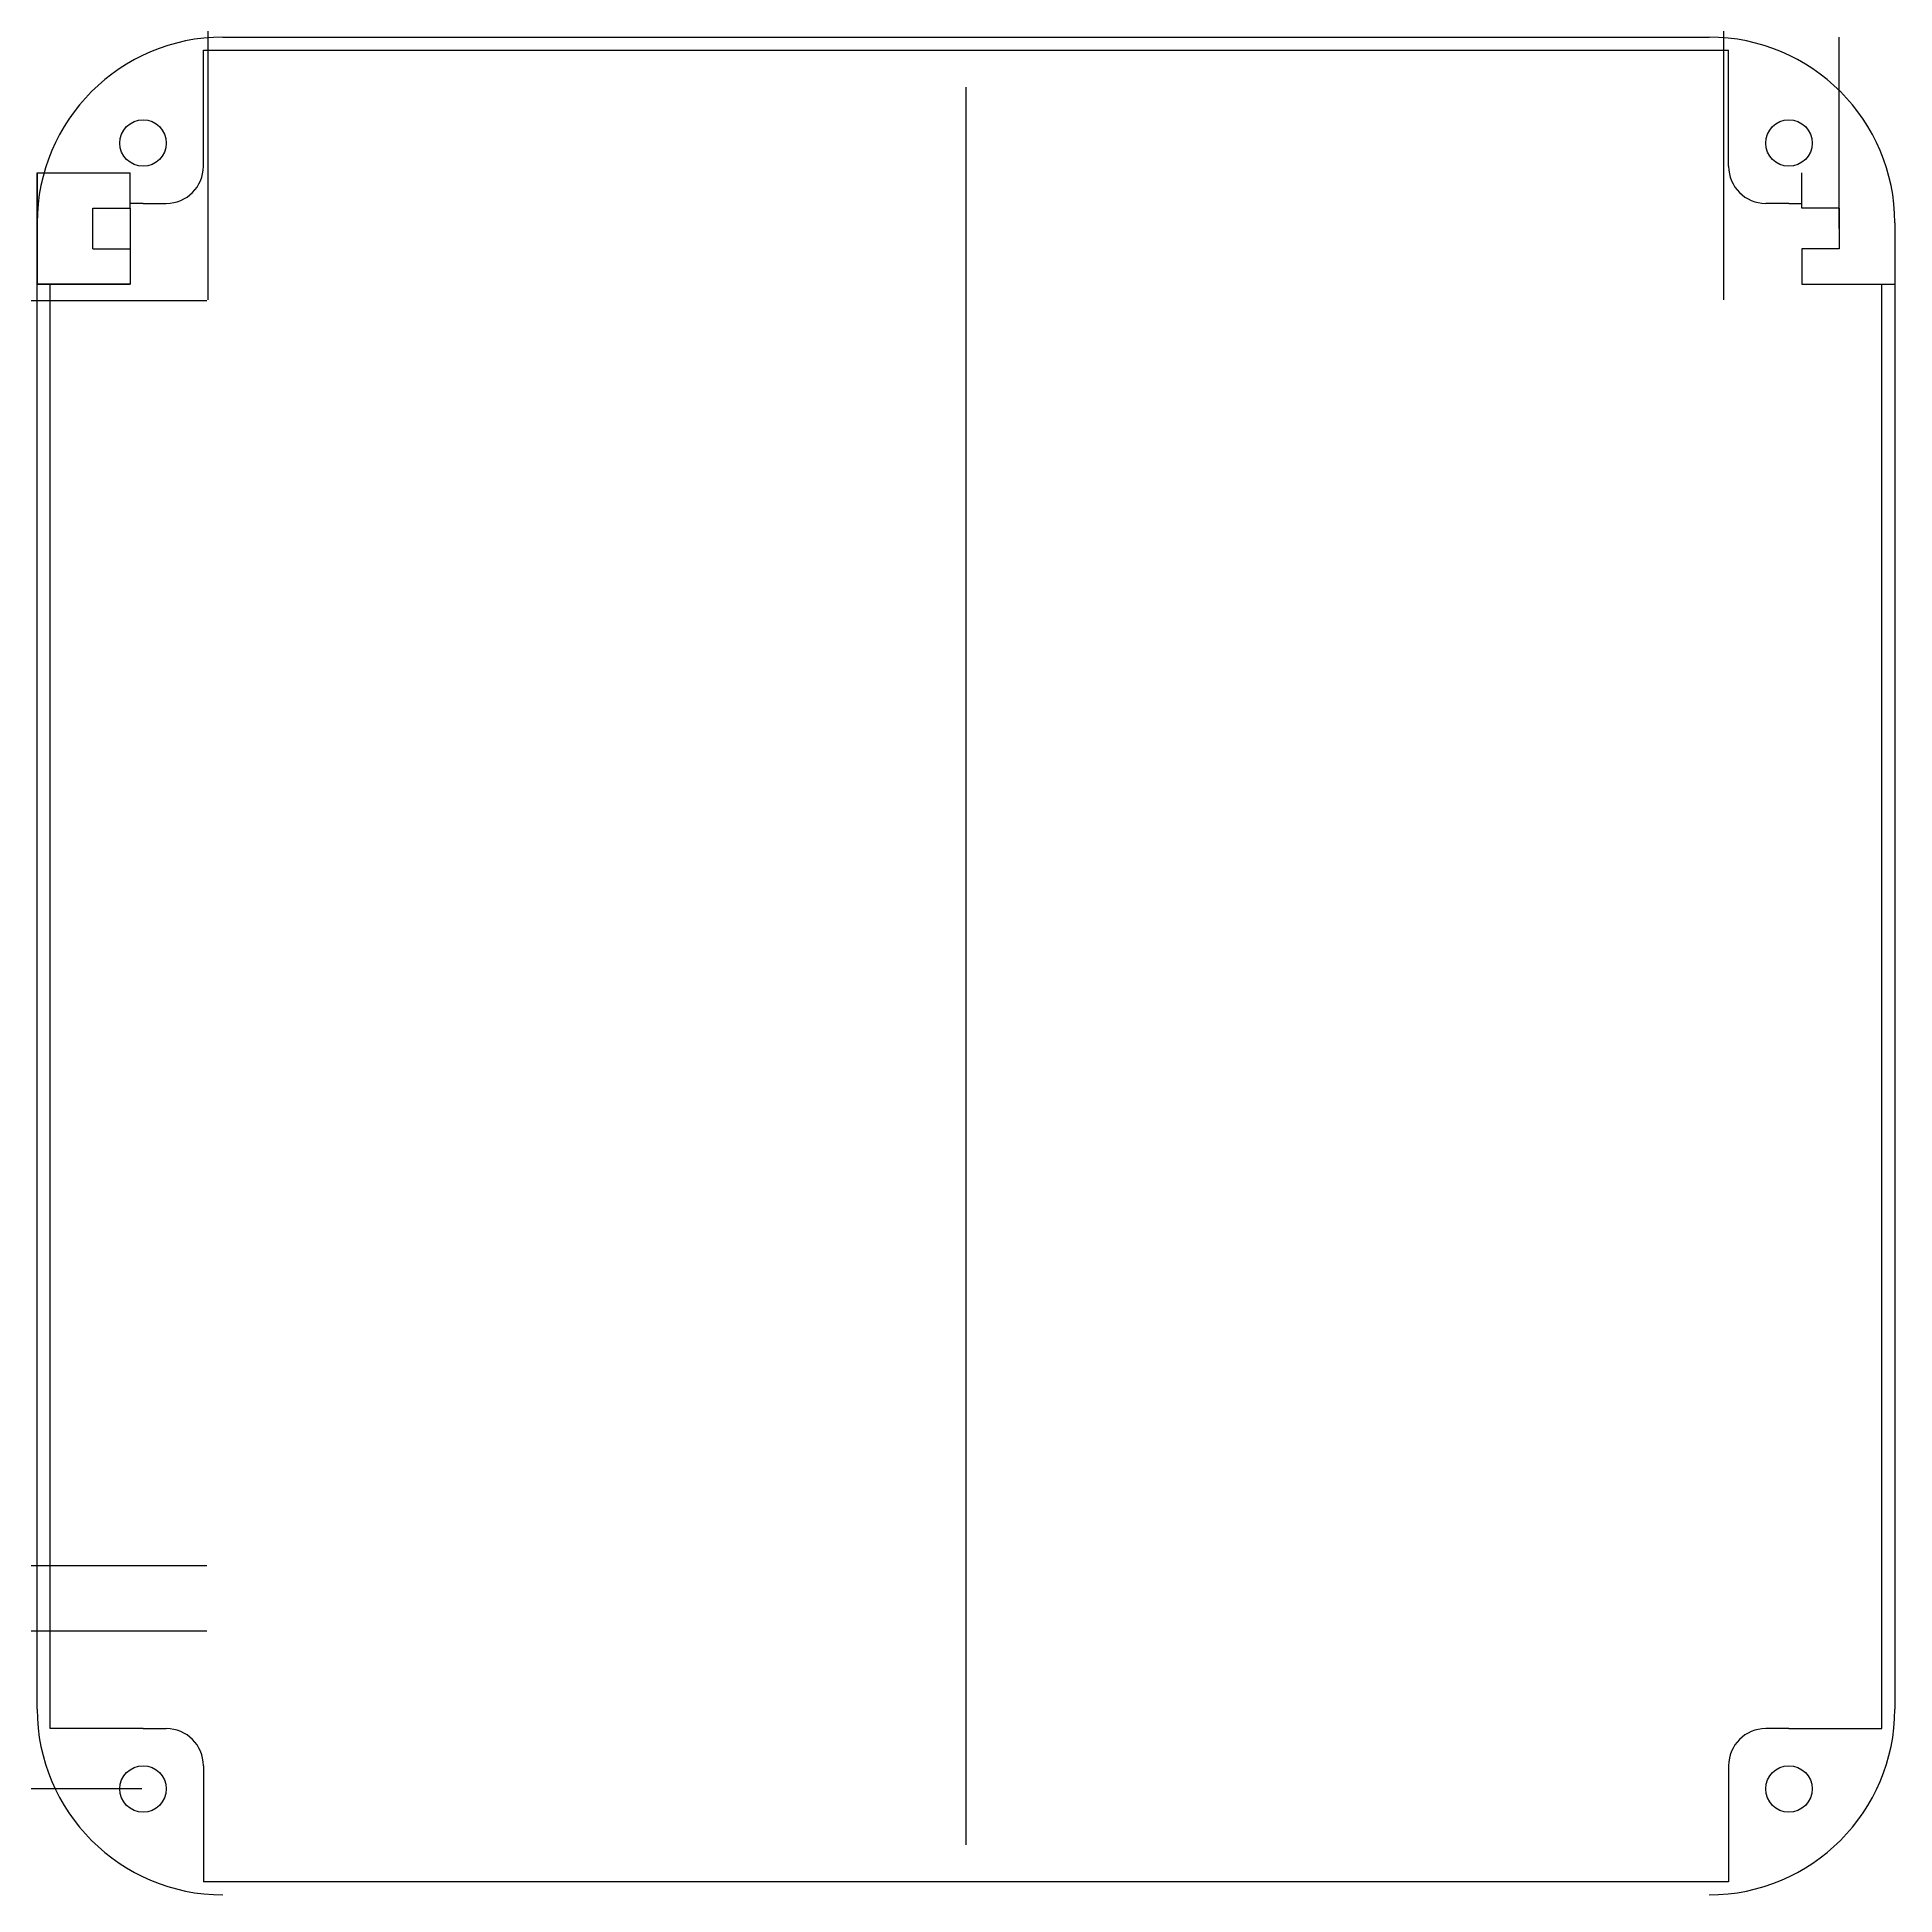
# Model space of a CAD drawing. Header units: inches. Extents: x -490 to -221, y 206 to 408.
# Drawn here: x -321.3 to -221.3, y 205.8 to 305.8 of the extents above; entities that cross this region are included whole.
import ezdxf

# ---------------------------------------------------------------- set-up
doc = ezdxf.new("R2010")
doc.units = ezdxf.units.IN
doc.header["$MEASUREMENT"] = 0
doc.styles.get("Standard").update_dxf_attribs({"font": 'arial.ttf'})
doc.dimstyles.get("Standard").update_dxf_attribs({"dimtxt": 0.18, "dimasz": 0.18, "dimexe": 0.18, "dimexo": 0.0625, "dimgap": 0.09, "dimtad": 0, "dimtih": 1, "dimtoh": 1, "dimdec": 4, "dimzin": 0, "dimdsep": 46, "dimtxsty": 'Standard', "dimcen": 0.09, "dimadec": 0, "dimazin": 0, "dimtfac": 1, "dimtdec": 4, "dimtofl": 0, "dimtmove": 0, "dimatfit": 3, "dimfxl": 1, "dimtolj": 1, "dimtzin": 0, "dimarcsym": 0})

# ---------------------------------------------------------------- blocks, each defined once
blk = doc.blocks.new('*D2')
at = {"color": 0, "lineweight": -2, "transparency": 16777216}
for p, q in [((-312.16, 291.64), (-489.95, 291.64)), ((-489.77, 291.46), (-489.77, 256.02)), ((-489.77, 220.22), (-489.77, 255.66)), ((-312.16, 220.04), (-489.95, 220.04))]:
    blk.add_line(p, q, dxfattribs=at)
at = {"color": 0, "transparency": 16777216}
for points in [[(-489.8, 291.46), (-489.74, 291.46), (-489.77, 291.64)], [(-489.8, 220.22), (-489.74, 220.22), (-489.77, 220.04)]]:
    blk.add_solid(points, dxfattribs=at)
at = {"layer": 'Defpoints', "color": 0, "transparency": 16777216}
for p in [(-489.77, 291.64), (-312.1, 291.64, 129.49), (-312.1, 220.04, 129.49)]:
    blk.add_point(p, dxfattribs=at)
at = {"color": 0, "transparency": 16777216, "insert": (-489.77, 255.84), "char_height": 0.18, "attachment_point": 5}
blk.add_mtext('\\A1;71.6000', dxfattribs=at)
blk = doc.blocks.new('*D3')
at = {"color": 0, "lineweight": -2, "transparency": 16777216}
for p, q in [((-312.1, 291.7), (-312.1, 408.1)), ((-230.5, 291.7), (-230.5, 408.1)), ((-311.92, 407.92), (-271.83, 407.92)), ((-230.68, 407.92), (-270.77, 407.92))]:
    blk.add_line(p, q, dxfattribs=at)
at = {"color": 0, "transparency": 16777216}
for points in [[(-311.92, 407.95), (-311.92, 407.89), (-312.1, 407.92)], [(-230.68, 407.95), (-230.68, 407.89), (-230.5, 407.92)]]:
    blk.add_solid(points, dxfattribs=at)
at = {"layer": 'Defpoints', "color": 0, "transparency": 16777216}
for p in [(-230.5, 407.92), (-312.1, 291.64, 129.49), (-230.5, 291.64, 129.49)]:
    blk.add_point(p, dxfattribs=at)
at = {"color": 0, "transparency": 16777216, "insert": (-271.3, 407.92), "char_height": 0.18, "attachment_point": 5}
blk.add_mtext('\\A1;81.6000', dxfattribs=at)
blk = doc.blocks.new('*D4')
at = {"color": 0, "lineweight": -2, "transparency": 16777216}
for p, q in [((-312.16, 220.04), (-417.95, 220.04)), ((-417.77, 219.86), (-417.77, 215.97)), ((-417.77, 211.72), (-417.77, 215.61)), ((-315.66, 211.54), (-417.95, 211.54))]:
    blk.add_line(p, q, dxfattribs=at)
at = {"color": 0, "transparency": 16777216}
for points in [[(-417.8, 219.86), (-417.74, 219.86), (-417.77, 220.04)], [(-417.8, 211.72), (-417.74, 211.72), (-417.77, 211.54)]]:
    blk.add_solid(points, dxfattribs=at)
at = {"layer": 'Defpoints', "color": 0, "transparency": 16777216}
for p in [(-417.77, 220.04), (-312.1, 220.04, 129.49), (-315.6, 211.54, 142.59)]:
    blk.add_point(p, dxfattribs=at)
at = {"color": 0, "transparency": 16777216, "insert": (-417.77, 215.79), "char_height": 0.18, "attachment_point": 5}
blk.add_mtext('\\A1;8.5000', dxfattribs=at)
blk = doc.blocks.new('*D5')
at = {"color": 0, "lineweight": -2, "transparency": 16777216}
for p, q in [((-312.16, 223.54), (-413.68, 223.54)), ((-413.5, 223.36), (-413.5, 221.97)), ((-413.5, 220.22), (-413.5, 221.61)), ((-312.16, 220.04), (-413.68, 220.04))]:
    blk.add_line(p, q, dxfattribs=at)
at = {"color": 0, "transparency": 16777216}
for points in [[(-413.53, 223.36), (-413.47, 223.36), (-413.5, 223.54)], [(-413.53, 220.22), (-413.47, 220.22), (-413.5, 220.04)]]:
    blk.add_solid(points, dxfattribs=at)
at = {"layer": 'Defpoints', "color": 0, "transparency": 16777216}
for p in [(-413.5, 223.54), (-312.1, 223.54, 129.49), (-312.1, 220.04, 129.49)]:
    blk.add_point(p, dxfattribs=at)
at = {"color": 0, "transparency": 16777216, "insert": (-413.5, 221.79), "char_height": 0.18, "attachment_point": 5}
blk.add_mtext('\\A1;3.5000', dxfattribs=at)

msp = doc.modelspace()

# ---------------------------------------------------------------- linework, layer by layer
for p, q in [((-312.35013, 300.13776, 142.58979), (-312.35013, 305.13776, 142.58979)), ((-312.35013, 305.13776, 142.58979), (-230.25013, 305.13776, 142.58979)), ((-311.30013, 305.83776, 142.58979), (-271.30013, 305.83776, 142.58979)), ((-271.30013, 305.83776, 142.58979), (-231.30013, 305.83776, 142.58979)), ((-230.25013, 300.13776, 142.58979), (-230.25013, 305.13776, 142.58979)), ((-224.30013, 296.33776, 45.08979), (-224.30013, 305.83776, 45.08979)), ((-312.35013, 298.88776, 142.58979), (-312.35013, 300.13776, 142.58979)), ((-230.25013, 298.88776, 142.58979), (-230.25013, 300.13776, 142.58979)), ((-321.30013, 298.53776, 142.58979), (-321.30013, 292.53776, 142.58979)), ((-321.30013, 298.53776, 142.58979), (-316.30013, 298.53776, 142.58979)), ((-316.30013, 296.63776, 142.58979), (-316.30013, 298.53776, 142.58979)), ((-226.30013, 296.63776, 142.58979), (-226.30013, 298.53776, 142.58979)), ((-318.30013, 296.63776, 142.58979), (-316.30013, 296.63776, 142.58979)), ((-318.30013, 294.43776, 142.58979), (-318.30013, 296.63776, 142.58979)), ((-318.30013, 295.53776, 142.58979), (-318.30013, 296.33776, 142.58979)), ((-318.30013, 295.53776, 142.58979), (-318.30013, 296.33776, 142.58979)), ((-315.60013, 296.88776, 142.58979), (-316.30013, 296.88776, 142.58979)), ((-315.60013, 296.88776, 142.58979), (-314.35013, 296.88776, 142.58979)), ((-227.00013, 296.88776, 142.58979), (-228.25013, 296.88776, 142.58979)), ((-227.00013, 296.88776, 142.58979), (-226.30013, 296.88776, 142.58979)), ((-224.30013, 296.63776, 142.58979), (-226.30013, 296.63776, 142.58979)), ((-224.30013, 296.63776, 142.58979), (-224.30013, 294.43776, 142.58979)), ((-224.30013, 295.53776, 45.08979), (-224.30013, 296.33776, 45.08979)), ((-321.30013, 215.83776, 142.58979), (-321.30013, 295.83776, 142.58979)), ((-221.30013, 295.83776, 142.58979), (-221.30013, 215.83776, 142.58979)), ((-221.30013, 295.53776, 142.58979), (-221.30013, 292.53776, 142.58979)), ((-318.30013, 294.43776, 142.58979), (-316.30013, 294.43776, 142.58979)), ((-316.30013, 294.43776, 142.58979), (-316.30013, 292.53776, 142.58979)), ((-224.30013, 294.43776, 142.58979), (-226.30013, 294.43776, 142.58979)), ((-226.30013, 294.43776, 142.58979), (-226.30013, 292.53776, 142.58979)), ((-321.30013, 292.53776, 142.58979), (-316.30013, 292.53776, 142.58979)), ((-320.60013, 214.78776, 142.58979), (-320.60013, 292.53776, 142.58979)), ((-226.30013, 292.53776, 142.58979), (-221.30013, 292.53776, 142.58979)), ((-222.00013, 214.78776, 142.58979), (-222.00013, 292.53776, 142.58979)), ((-315.60013, 214.78776, 142.58979), (-320.60013, 214.78776, 142.58979)), ((-315.60013, 214.78776, 142.58979), (-314.35013, 214.78776, 142.58979)), ((-227.00013, 214.78776, 142.58979), (-228.25013, 214.78776, 142.58979)), ((-227.00013, 214.78776, 142.58979), (-222.00013, 214.78776, 142.58979)), ((-312.35013, 212.78776, 142.58979), (-312.35013, 211.53776, 142.58979)), ((-230.25013, 212.78776, 142.58979), (-230.25013, 211.53776, 142.58979)), ((-312.35013, 211.53776, 142.58979), (-312.35013, 206.53776, 142.58979)), ((-230.25013, 211.53776, 142.58979), (-230.25013, 206.53776, 142.58979)), ((-230.25013, 206.53776, 142.58979), (-312.35013, 206.53776, 142.58979))]:
    msp.add_line(p, q)
at = {"extrusion": (6.12323e-17, -1, 0)}
msp.add_line((-271.30013, 303.13776, 142.58979), (-271.30013, 208.53776, 142.58979), dxfattribs=at)
at = {"extrusion": (0, -1.22465e-16, -1)}
for p, q in [((-321.30013, 292.53776, 132.58979), (-321.30013, 298.53776, 132.58979)), ((-321.30013, 298.53776, 132.58979), (-316.30013, 298.53776, 132.58979)), ((-316.30013, 296.63776, 132.58979), (-316.30013, 298.53776, 132.58979)), ((-316.30013, 296.63776, 132.58979), (-316.30013, 294.43776, 132.58979)), ((-316.30013, 294.43776, 132.58979), (-316.30013, 292.53776, 132.58979)), ((-321.30013, 292.53776, 132.58979), (-316.30013, 292.53776, 132.58979))]:
    msp.add_line(p, q, dxfattribs=at)
at = {"extrusion": (0, -1, 0)}
msp.add_line((-224.30013, 295.53776, 142.58979), (-224.30013, 296.33776, 142.58979), dxfattribs=at)
at = {"extrusion": (0, -1, 6.12323e-17)}
for p, q in [((-316.30013, 292.53776, 142.58979), (-321.30013, 292.53776, 132.58979)), ((-226.30013, 292.53776, 142.58979), (-221.30013, 292.53776, 132.58979))]:
    msp.add_line(p, q, dxfattribs=at)
for centre in [(-315.60013, 300.13776, 142.58979), (-227.00013, 300.13776, 142.58979), (-315.60013, 211.53776, 142.58979), (-227.00013, 211.53776, 142.58979)]:
    msp.add_circle(centre, 1.25)
for centre, radius, start, end in [((-311.30013, 295.83776, 142.58979), 10, 90, 180), ((-231.30013, 295.83776, 142.58979), 10, 0, 90), ((-314.35013, 298.88776, 142.58979), 2, 270, 0), ((-228.25013, 298.88776, 142.58979), 2, 180, 270), ((-228.25013, 298.88776, 142.58979), 2, 180, 270), ((-311.30013, 215.83776, 142.58979), 10, 180, 270), ((-231.30013, 215.83776, 142.58979), 10, 270, 0), ((-314.35013, 212.78776, 142.58979), 2, 0, 90), ((-228.25013, 212.78776, 142.58979), 2, 90, 180), ((-228.25013, 212.78776, 142.58979), 2, 90, 180)]:
    msp.add_arc(centre, radius, start, end)

# ---------------------------------------------------------------- dimensions: what is measured, and where the dimension line sits
dim = msp.add_linear_dim(base=(-230.50013, 407.92258), p1=(-312.10013, 291.63776, 129.48979), p2=(-230.50013, 291.63776, 129.48979), dimstyle='Standard')
dim.commit()
dim.dimension.update_dxf_attribs({"geometry": '*D3', "text_midpoint": (-271.30013, 407.92258)})
for base, p1, p2, picture, middle in [((-489.76711, 291.63776), (-312.10013, 220.03776, 129.48979), (-312.10013, 291.63776, 129.48979), '*D2', (-489.76711, 255.83776)), ((-413.4964, 223.53776), (-312.10013, 220.03776, 129.48979), (-312.10013, 223.53776, 129.48979), '*D5', (-413.4964, 221.78776)), ((-417.76695, 220.03776), (-315.60013, 211.53776, 142.58979), (-312.10013, 220.03776, 129.48979), '*D4', (-417.76695, 215.78776))]:
    dim = msp.add_linear_dim(base=base, p1=p1, p2=p2, angle=90, dimstyle='Standard')
    dim.commit()
    dim.dimension.update_dxf_attribs({"geometry": picture, "text_midpoint": middle})

doc.saveas('drawing.dxf')
